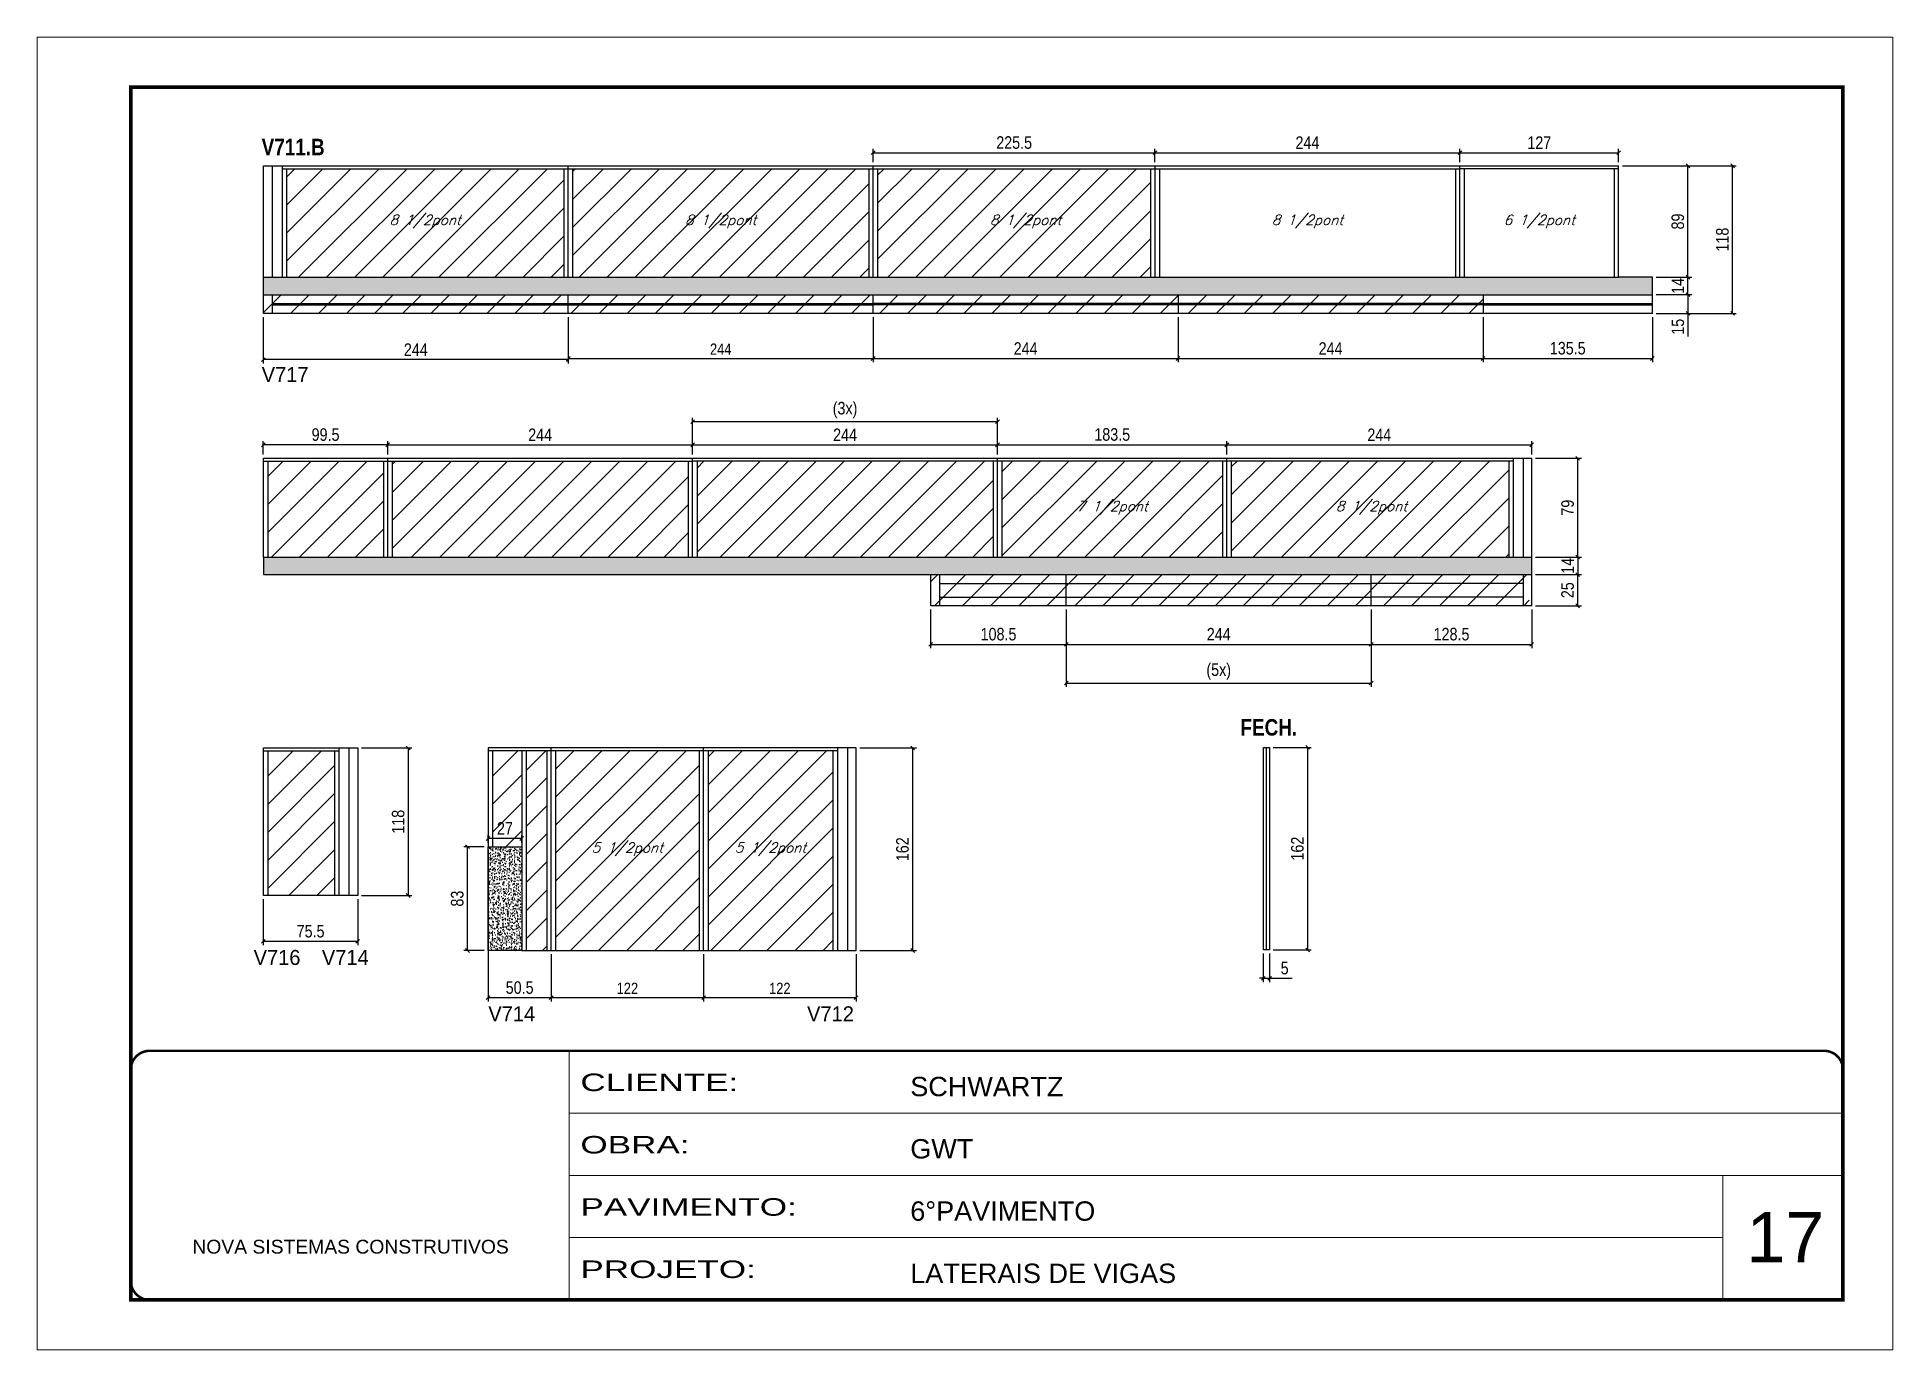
# Model space of a CAD drawing. Extents: x 13154 to 22413, y 1253 to 30260.
# Drawn here: x 13154 to 14639, y 24225 to 25275 of the extents above; entities that cross this region are included whole.
import ezdxf

# ---------------------------------------------------------------- set-up
doc = ezdxf.new("R2010")
doc.units = 0
doc.linetypes.add('CONTINUO', pattern=[0])
doc.linetypes.add('DASHED', pattern=[0.75, 0.5, -0.25])
for name, color, linetype in [('5', 5, 'Continuous'), ('COTA', 241, 'Continuous'), ('NOMENCLATURA', 7, 'Continuous'), ('Painéis', 200, 'Continuous'), ('SARR_2.2x7', 40, 'Continuous'), ('SARR_3.5x7', 81, 'Continuous'), ('SARR_EDITAR', 141, 'Continuous'), ('texto', 7, 'Continuous')]:
    doc.layers.add(name, color=color, linetype=linetype)
for name, color, linetype, lineweight in [('CARIMBO', 255, 'Continuous', 9), ('Folhas', 255, 'Continuous', 9), ('Hachura', 251, 'Continuous', 9), ('SARRAFO DE PRESSAO', 251, 'DASHED', 9)]:
    doc.layers.add(name, color=color, linetype=linetype, lineweight=lineweight)
doc.styles.add('ARIAL', font='arial.ttf')
doc.styles.add('COTA TECNICA', font='techl___.ttf', dxfattribs={"height": 10})
doc.styles.add('COTA TECNICA-50', font='techl___.ttf', dxfattribs={"height": 9})
doc.styles.add('Romans', font='romans.shx')
doc.styles.add('ROMAS860', font='ROMAS860.SHX')
doc.styles.add('TECNICA', font='techb___.ttf', dxfattribs={"height": 10})
doc.styles.add('Tecnologia', font='')
doc.styles.get('Tecnologia').set_extended_font_data('Forgotten Futurist')
doc.dimstyles.new('COTA PAINEL-50', dxfattribs={"dimtxt": 9, "dimasz": 3, "dimexe": 3, "dimexo": 3, "dimgap": 3, "dimtad": 1, "dimdec": 1, "dimzin": 12, "dimdsep": 46, "dimtxsty": 'COTA TECNICA-50', "dimblk1": 'OBLIQUE', "dimblk2": 'OBLIQUE', "dimsah": 1, "dimcen": 0.9, "dimclrd": 4, "dimclre": 4, "dimclrt": 240, "dimadec": 1, "dimazin": 3, "dimtfac": 1, "dimtdec": 1, "dimtmove": 0, "dimatfit": 3, "dimfxl": 1, "dimtolj": 1, "dimtzin": 12, "dimarcsym": 0})
doc.dimstyles.new('PAINEL', dxfattribs={"dimtxt": 10, "dimasz": 3, "dimexe": 3, "dimexo": 3, "dimgap": 3, "dimtad": 1, "dimdec": 1, "dimzin": 12, "dimdsep": 46, "dimtxsty": 'COTA TECNICA', "dimblk1": 'OBLIQUE', "dimblk2": 'OBLIQUE', "dimsah": 1, "dimcen": 0.9, "dimclrd": 4, "dimclre": 4, "dimclrt": 240, "dimadec": 1, "dimazin": 3, "dimtfac": 1, "dimtdec": 1, "dimtmove": 0, "dimatfit": 3, "dimfxl": 1, "dimtolj": 1, "dimtzin": 12, "dimarcsym": 0})

msp = doc.modelspace()

# ---------------------------------------------------------------- texts
at = {"layer": '5', "linetype": 'Continuous', "style": 'ROMAS860'}
for s, p in [('V717', (13334.1, 24998.97)), ('V716', (13327.65, 24532.76)), ('V714', (13382.24, 24532.76)), ('V714', (13515.45, 24487.65)), ('V712', (13770.51, 24487.65))]:
    msp.add_text(s, height=12, rotation=359.99996, dxfattribs=at).set_placement(p)
at = {"layer": 'CARIMBO', "style": 'ARIAL'}
msp.add_text('17', height=40, dxfattribs=at).set_placement((14522.24, 24295.02))
at = {"layer": 'NOMENCLATURA', "style": 'TECNICA'}
for s, p in [('V711.B', (13334.06, 25180.37)), ('FECH.', (14117.31, 24716.21))]:
    msp.add_text(s, height=13.2, dxfattribs=at).set_placement(p)
at = {"layer": 'texto', "color": 2, "char_height": 8, "attachment_point": 5, "style": 'Romans'}
for s, insert in [('{\\Q19;\\C256;8 1/2pont}', (13464.93, 25127.35)), ('{\\Q19;\\C256;8 1/2pont}', (13701.43, 25127.35)), ('{\\Q19;\\C256;8 1/2pont}', (13945.43, 25127.35)), ('{\\Q19;\\C256;8 1/2pont}', (14170.93, 25127.35)), ('{\\Q19;\\C256;6 1/2pont}', (14356.43, 25127.35)), ('{\\Q19;\\C256;7 1/2pont}', (14014.68, 24898.49)), ('{\\Q19;\\C256;8 1/2pont}', (14222.18, 24898.49)), ('{\\Q19;\\C256;5 1/2pont}', (13626.73, 24625.33)), ('{\\Q19;\\C256;5 1/2pont}', (13741.23, 24625.33))]:
    msp.add_mtext(s, dxfattribs=dict(at, insert=insert))

# ---------------------------------------------------------------- blocks, each defined once
blk = doc.blocks.new('9999999999')
at = {"color": 30, "linetype": 'CONTINUO'}
for p, q in [((98564.6, 34230.2), (98564.6, 34429.4)), ((98564.6, 34379.6), (99584, 34379.6)), ((98564.6, 34329.8), (99488, 34329.8)), ((99584, 34329.8), (99488, 34329.8)), ((99488, 34329.8), (99488, 34230.2)), ((98564.6, 34280), (99488, 34280))]:
    blk.add_line(p, q, dxfattribs=at)
at = {"color": 30, "linetype": 'CONTINUO', "const_width": 2}
blk.add_lwpolyline([(99584, 34230.2), (99584, 34414.4, 0.414214), (99569, 34429.4), (98229, 34429.4, 0.414214), (98214, 34414.4), (98214, 34245.2, 0.414214), (98229, 34230.2), (99584, 34230.2)], format="xyb", dxfattribs=at)
at = {"layer": 'Folhas'}
blk.add_lwpolyline([(98139, 34190.2), (99624, 34190.2), (99624, 35240.2), (98139, 35240.2)], close=True, dxfattribs=at)
at = {"layer": 'Folhas', "color": 30, "const_width": 3}
blk.add_lwpolyline([(98214, 34230.2), (99584, 34230.2), (99584, 35200.2), (98214, 35200.2)], close=True, dxfattribs=at)
at = {"color": 7, "linetype": 'Continuous', "ltscale": 5, "style": 'ARIAL'}
for s, height, p in [('SCHWARTZ', 15.48, (98837.7, 34393.1)), ('GWT', 15.48, (98837.7, 34343.3)), ('6°PAVIMENTO', 15.483, (98837.7, 34293.5)), ('NOVA SISTEMAS CONSTRUTIVOS', 11.059, (98263.2, 34267.2)), ('LATERAIS DE VIGAS', 15.483, (98837.7, 34243.7))]:
    blk.add_text(s, height=height, dxfattribs=at).set_placement(p)
at = {"layer": 'Folhas', "color": 7, "style": 'Tecnologia', "width": 1.5}
for s, p in [('CLIENTE:', (98573.7, 34397.2)), ('OBRA:', (98573.7, 34347.3)), ('PAVIMENTO:', (98573.7, 34297.5)), ('PROJETO:', (98573.7, 34247.7))]:
    blk.add_text(s, height=14, dxfattribs=at).set_placement(p)
blk = doc.blocks.new('_Oblique')
at = {"color": 0, "linetype": 'ByBlock', "lineweight": -2}
blk.add_line((-0.5, -0.5), (0.5, 0.5), dxfattribs=at)
blk = doc.blocks.new('*D320')
at = {"layer": 'COTA', "color": 4, "linetype": 'ByBlock', "lineweight": -2, "transparency": 16777216}
for p, q in [((13579.4, 25050.9), (13579.4, 25014.8)), ((13823.4, 25050.9), (13823.4, 25014.8)), ((13579.4, 25017.8), (13823.4, 25017.8))]:
    blk.add_line(p, q, dxfattribs=at)
at = {"layer": 'Defpoints', "color": 0, "linetype": 'ByBlock', "transparency": 16777216}
for p in [(13579.4, 25053.9), (13823.4, 25053.9), (13823.4, 25017.8)]:
    blk.add_point(p, dxfattribs=at)
at = {"layer": 'COTA', "color": 4, "linetype": 'ByBlock', "lineweight": -2, "transparency": 16777216, "xscale": 3, "yscale": 3, "zscale": 3, "rotation": 180}
blk.add_blockref('_Oblique', (13579.4, 25017.8), dxfattribs=at)
at = {"layer": 'COTA', "color": 4, "linetype": 'ByBlock', "lineweight": -2, "transparency": 16777216, "xscale": 3, "yscale": 3, "zscale": 3}
blk.add_blockref('_Oblique', (13823.4, 25017.8), dxfattribs=at)
at = {"layer": 'COTA', "color": 240, "linetype": 'ByBlock', "transparency": 16777216, "insert": (13701.4, 25025.3), "char_height": 9, "attachment_point": 5, "style": 'COTA TECNICA-50'}
blk.add_mtext('\\A1;244', dxfattribs=at)
blk = doc.blocks.new('*D321')
at = {"layer": 'COTA', "color": 4, "linetype": 'ByBlock', "lineweight": -2, "transparency": 16777216}
for p, q in [((13335.4, 25050.9), (13335.4, 25013.9)), ((13579.4, 25050.9), (13579.4, 25013.9)), ((13579.4, 25016.9), (13335.4, 25016.9))]:
    blk.add_line(p, q, dxfattribs=at)
at = {"layer": 'Defpoints', "color": 0, "linetype": 'ByBlock', "transparency": 16777216}
for p in [(13335.4, 25053.9), (13579.4, 25053.9), (13335.4, 25016.9)]:
    blk.add_point(p, dxfattribs=at)
at = {"layer": 'COTA', "color": 4, "linetype": 'ByBlock', "lineweight": -2, "transparency": 16777216, "xscale": 3, "yscale": 3, "zscale": 3, "rotation": 180}
blk.add_blockref('_Oblique', (13335.4, 25016.9), dxfattribs=at)
at = {"layer": 'COTA', "color": 4, "linetype": 'ByBlock', "lineweight": -2, "transparency": 16777216, "xscale": 3, "yscale": 3, "zscale": 3}
blk.add_blockref('_Oblique', (13579.4, 25016.9), dxfattribs=at)
at = {"layer": 'COTA', "color": 240, "linetype": 'ByBlock', "transparency": 16777216, "insert": (13457.4, 25024.9), "char_height": 10, "attachment_point": 5, "style": 'COTA TECNICA'}
blk.add_mtext('\\A1;244', dxfattribs=at)
blk = doc.blocks.new('*D322')
at = {"layer": 'COTA', "color": 4, "linetype": 'ByBlock', "lineweight": -2, "transparency": 16777216}
for p, q in [((13823.4, 25050.9), (13823.4, 25014.8)), ((14067.4, 25050.9), (14067.4, 25014.8)), ((13823.4, 25017.8), (14067.4, 25017.8))]:
    blk.add_line(p, q, dxfattribs=at)
at = {"layer": 'Defpoints', "color": 0, "linetype": 'ByBlock', "transparency": 16777216}
for p in [(13823.4, 25053.9), (14067.4, 25053.9), (14067.4, 25017.8)]:
    blk.add_point(p, dxfattribs=at)
at = {"layer": 'COTA', "color": 4, "linetype": 'ByBlock', "lineweight": -2, "transparency": 16777216, "xscale": 3, "yscale": 3, "zscale": 3, "rotation": 180}
blk.add_blockref('_Oblique', (13823.4, 25017.8), dxfattribs=at)
at = {"layer": 'COTA', "color": 4, "linetype": 'ByBlock', "lineweight": -2, "transparency": 16777216, "xscale": 3, "yscale": 3, "zscale": 3}
blk.add_blockref('_Oblique', (14067.4, 25017.8), dxfattribs=at)
at = {"layer": 'COTA', "color": 240, "linetype": 'ByBlock', "transparency": 16777216, "insert": (13945.4, 25025.8), "char_height": 10, "attachment_point": 5, "style": 'COTA TECNICA'}
blk.add_mtext('\\A1;244', dxfattribs=at)
blk = doc.blocks.new('*D328')
at = {"layer": 'COTA', "color": 4, "lineweight": -2, "transparency": 16777216}
for p, q in [((14353.4, 24938), (14390.2, 24938)), ((14387.2, 24859), (14387.2, 24938)), ((14353.4, 24859), (14390.2, 24859))]:
    blk.add_line(p, q, dxfattribs=at)
at = {"layer": 'Defpoints', "color": 0, "transparency": 16777216}
for p in [(14350.4, 24938), (14387.2, 24938), (14350.4, 24859)]:
    blk.add_point(p, dxfattribs=at)
at = {"layer": 'COTA', "color": 4, "lineweight": -2, "transparency": 16777216, "xscale": 3, "yscale": 3, "zscale": 3}
for p, rotation in [((14387.2, 24938), 90), ((14387.2, 24859), 270)]:
    blk.add_blockref('_Oblique', p, dxfattribs=dict(at, rotation=rotation))
at = {"layer": 'COTA', "color": 240, "transparency": 16777216, "insert": (14379.1, 24898.5), "char_height": 10, "attachment_point": 5, "rotation": 90, "style": 'COTA TECNICA'}
blk.add_mtext('\\A1;79', dxfattribs=at)
blk = doc.blocks.new('*D329')
at = {"layer": 'COTA', "color": 4, "lineweight": -2, "transparency": 16777216}
for p, q in [((14353.4, 24859), (14390.2, 24859)), ((14387.2, 24859), (14387.2, 24845)), ((14353.4, 24845), (14390.2, 24845))]:
    blk.add_line(p, q, dxfattribs=at)
at = {"layer": 'Defpoints', "color": 0, "transparency": 16777216}
for p in [(14350.4, 24859), (14350.4, 24845), (14387.2, 24845)]:
    blk.add_point(p, dxfattribs=at)
at = {"layer": 'COTA', "color": 4, "lineweight": -2, "transparency": 16777216, "xscale": 3, "yscale": 3, "zscale": 3}
for p, rotation in [((14387.2, 24859), 90), ((14387.2, 24845), 270)]:
    blk.add_blockref('_Oblique', p, dxfattribs=dict(at, rotation=rotation))
at = {"layer": 'COTA', "color": 240, "transparency": 16777216, "insert": (14379.1, 24852), "char_height": 10, "attachment_point": 5, "rotation": 90, "style": 'COTA TECNICA'}
blk.add_mtext('\\A1;14', dxfattribs=at)
blk = doc.blocks.new('*D331')
at = {"layer": 'COTA', "color": 4, "lineweight": -2, "transparency": 16777216}
for p, q in [((13335.4, 24585.3), (13335.4, 24548.6)), ((13410.9, 24585.3), (13410.9, 24548.6)), ((13410.9, 24551.6), (13335.4, 24551.6))]:
    blk.add_line(p, q, dxfattribs=at)
at = {"layer": 'Defpoints', "color": 0, "transparency": 16777216}
for p in [(13335.4, 24588.3), (13410.9, 24588.3), (13335.4, 24551.6)]:
    blk.add_point(p, dxfattribs=at)
at = {"layer": 'COTA', "color": 4, "lineweight": -2, "transparency": 16777216, "xscale": 3, "yscale": 3, "zscale": 3, "rotation": 180}
blk.add_blockref('_Oblique', (13335.4, 24551.6), dxfattribs=at)
at = {"layer": 'COTA', "color": 4, "lineweight": -2, "transparency": 16777216, "xscale": 3, "yscale": 3, "zscale": 3}
blk.add_blockref('_Oblique', (13410.9, 24551.6), dxfattribs=at)
at = {"layer": 'COTA', "color": 240, "transparency": 16777216, "insert": (13373.2, 24559.7), "char_height": 10, "attachment_point": 5, "style": 'COTA TECNICA'}
blk.add_mtext('\\A1;75.5', dxfattribs=at)
blk = doc.blocks.new('*D330')
at = {"layer": 'COTA', "color": 4, "lineweight": -2, "transparency": 16777216}
for p, q in [((13413.9, 24706.3), (13454.3, 24706.3)), ((13451.3, 24706.3), (13451.3, 24588.3)), ((13413.9, 24588.3), (13454.3, 24588.3))]:
    blk.add_line(p, q, dxfattribs=at)
at = {"layer": 'Defpoints', "color": 0, "transparency": 16777216}
for p in [(13410.9, 24706.3), (13410.9, 24588.3), (13451.3, 24588.3)]:
    blk.add_point(p, dxfattribs=at)
at = {"layer": 'COTA', "color": 4, "lineweight": -2, "transparency": 16777216, "xscale": 3, "yscale": 3, "zscale": 3}
for p, rotation in [((13451.3, 24706.3), 90), ((13451.3, 24588.3), 270)]:
    blk.add_blockref('_Oblique', p, dxfattribs=dict(at, rotation=rotation))
at = {"layer": 'COTA', "color": 240, "transparency": 16777216, "insert": (13443.3, 24647.3), "char_height": 10, "attachment_point": 5, "rotation": 90, "style": 'COTA TECNICA'}
blk.add_mtext('\\A1;118', dxfattribs=at)
blk = doc.blocks.new('*D332')
at = {"layer": 'COTA', "color": 4, "linetype": 'ByBlock', "lineweight": -2, "transparency": 16777216}
for p, q in [((13687.7, 24541.3), (13687.7, 24503.5)), ((13809.7, 24541.3), (13809.7, 24503.5)), ((13809.7, 24506.5), (13687.7, 24506.5))]:
    blk.add_line(p, q, dxfattribs=at)
at = {"layer": 'Defpoints', "color": 0, "linetype": 'ByBlock', "transparency": 16777216}
for p in [(13687.7, 24544.3), (13809.7, 24544.3), (13687.7, 24506.5)]:
    blk.add_point(p, dxfattribs=at)
at = {"layer": 'COTA', "color": 4, "linetype": 'ByBlock', "lineweight": -2, "transparency": 16777216, "xscale": 3, "yscale": 3, "zscale": 3, "rotation": 180}
blk.add_blockref('_Oblique', (13687.7, 24506.5), dxfattribs=at)
at = {"layer": 'COTA', "color": 4, "linetype": 'ByBlock', "lineweight": -2, "transparency": 16777216, "xscale": 3, "yscale": 3, "zscale": 3}
blk.add_blockref('_Oblique', (13809.7, 24506.5), dxfattribs=at)
at = {"layer": 'COTA', "color": 240, "linetype": 'ByBlock', "transparency": 16777216, "insert": (13748.7, 24514), "char_height": 9, "attachment_point": 5, "style": 'COTA TECNICA-50'}
blk.add_mtext('\\A1;122', dxfattribs=at)
blk = doc.blocks.new('*D333')
at = {"layer": 'COTA', "color": 4, "linetype": 'ByBlock', "lineweight": -2, "transparency": 16777216}
for p, q in [((13565.7, 24541.3), (13565.7, 24503.5)), ((13687.7, 24541.3), (13687.7, 24503.5)), ((13687.7, 24506.5), (13565.7, 24506.5))]:
    blk.add_line(p, q, dxfattribs=at)
at = {"layer": 'Defpoints', "color": 0, "linetype": 'ByBlock', "transparency": 16777216}
for p in [(13565.7, 24544.3), (13687.7, 24544.3), (13565.7, 24506.5)]:
    blk.add_point(p, dxfattribs=at)
at = {"layer": 'COTA', "color": 4, "linetype": 'ByBlock', "lineweight": -2, "transparency": 16777216, "xscale": 3, "yscale": 3, "zscale": 3, "rotation": 180}
blk.add_blockref('_Oblique', (13565.7, 24506.5), dxfattribs=at)
at = {"layer": 'COTA', "color": 4, "linetype": 'ByBlock', "lineweight": -2, "transparency": 16777216, "xscale": 3, "yscale": 3, "zscale": 3}
blk.add_blockref('_Oblique', (13687.7, 24506.5), dxfattribs=at)
at = {"layer": 'COTA', "color": 240, "linetype": 'ByBlock', "transparency": 16777216, "insert": (13626.7, 24514), "char_height": 9, "attachment_point": 5, "style": 'COTA TECNICA-50'}
blk.add_mtext('\\A1;122', dxfattribs=at)
blk = doc.blocks.new('*D334')
at = {"layer": 'COTA', "color": 4, "lineweight": -2, "transparency": 16777216}
for p, q in [((13515.2, 24624.3), (13515.2, 24503.5)), ((13565.7, 24541.3), (13565.7, 24503.5)), ((13565.7, 24506.5), (13515.2, 24506.5))]:
    blk.add_line(p, q, dxfattribs=at)
at = {"layer": 'Defpoints', "color": 0, "transparency": 16777216}
for p in [(13515.2, 24627.3), (13565.7, 24544.3), (13515.2, 24506.5)]:
    blk.add_point(p, dxfattribs=at)
at = {"layer": 'COTA', "color": 4, "lineweight": -2, "transparency": 16777216, "xscale": 3, "yscale": 3, "zscale": 3, "rotation": 180}
blk.add_blockref('_Oblique', (13515.2, 24506.5), dxfattribs=at)
at = {"layer": 'COTA', "color": 4, "lineweight": -2, "transparency": 16777216, "xscale": 3, "yscale": 3, "zscale": 3}
blk.add_blockref('_Oblique', (13565.7, 24506.5), dxfattribs=at)
at = {"layer": 'COTA', "color": 240, "transparency": 16777216, "insert": (13540.5, 24514.6), "char_height": 10, "attachment_point": 5, "style": 'COTA TECNICA'}
blk.add_mtext('\\A1;50.5', dxfattribs=at)
blk = doc.blocks.new('*D335')
at = {"layer": 'COTA', "color": 4, "lineweight": -2, "transparency": 16777216}
for p, q in [((13512.2, 24627.3), (13495.8, 24627.3)), ((13498.8, 24544.3), (13498.8, 24627.3)), ((13512.2, 24544.3), (13495.8, 24544.3))]:
    blk.add_line(p, q, dxfattribs=at)
at = {"layer": 'Defpoints', "color": 0, "transparency": 16777216}
for p in [(13498.8, 24627.3), (13515.2, 24627.3), (13515.2, 24544.3)]:
    blk.add_point(p, dxfattribs=at)
at = {"layer": 'COTA', "color": 4, "lineweight": -2, "transparency": 16777216, "xscale": 3, "yscale": 3, "zscale": 3}
for p, rotation in [((13498.8, 24627.3), 90), ((13498.8, 24544.3), 270)]:
    blk.add_blockref('_Oblique', p, dxfattribs=dict(at, rotation=rotation))
at = {"layer": 'COTA', "color": 240, "transparency": 16777216, "insert": (13490.6, 24585.8), "char_height": 10, "attachment_point": 5, "rotation": 90, "style": 'COTA TECNICA'}
blk.add_mtext('\\A1;83', dxfattribs=at)
blk = doc.blocks.new('*D336')
at = {"layer": 'COTA', "color": 4, "lineweight": -2, "transparency": 16777216}
for p, q in [((13812.7, 24706.3), (13858, 24706.3)), ((13855, 24706.3), (13855, 24544.3)), ((13812.7, 24544.3), (13858, 24544.3))]:
    blk.add_line(p, q, dxfattribs=at)
at = {"layer": 'Defpoints', "color": 0, "transparency": 16777216}
for p in [(13809.7, 24706.3), (13809.7, 24544.3), (13855, 24544.3)]:
    blk.add_point(p, dxfattribs=at)
at = {"layer": 'COTA', "color": 4, "lineweight": -2, "transparency": 16777216, "xscale": 3, "yscale": 3, "zscale": 3}
for p, rotation in [((13855, 24706.3), 90), ((13855, 24544.3), 270)]:
    blk.add_blockref('_Oblique', p, dxfattribs=dict(at, rotation=rotation))
at = {"layer": 'COTA', "color": 240, "transparency": 16777216, "insert": (13846.9, 24625.3), "char_height": 10, "attachment_point": 5, "rotation": 90, "style": 'COTA TECNICA'}
blk.add_mtext('\\A1;162', dxfattribs=at)
blk = doc.blocks.new('*D337')
at = {"layer": 'COTA', "color": 4, "lineweight": -2, "transparency": 16777216}
for p, q in [((13515.2, 24630.3), (13515.2, 24636.9)), ((13542.2, 24630.3), (13542.2, 24636.9)), ((13542.2, 24633.9), (13515.2, 24633.9))]:
    blk.add_line(p, q, dxfattribs=at)
at = {"layer": 'Defpoints', "color": 0, "transparency": 16777216}
for p in [(13515.2, 24633.9), (13515.2, 24627.3), (13542.2, 24627.3)]:
    blk.add_point(p, dxfattribs=at)
at = {"layer": 'COTA', "color": 4, "lineweight": -2, "transparency": 16777216, "xscale": 3, "yscale": 3, "zscale": 3, "rotation": 180}
blk.add_blockref('_Oblique', (13515.2, 24633.9), dxfattribs=at)
at = {"layer": 'COTA', "color": 4, "lineweight": -2, "transparency": 16777216, "xscale": 3, "yscale": 3, "zscale": 3}
blk.add_blockref('_Oblique', (13542.2, 24633.9), dxfattribs=at)
at = {"layer": 'COTA', "color": 240, "transparency": 16777216, "insert": (13528.7, 24642), "char_height": 10, "attachment_point": 5, "style": 'COTA TECNICA'}
blk.add_mtext('\\A1;27', dxfattribs=at)
blk = doc.blocks.new('*D338')
at = {"layer": 'COTA', "color": 4, "lineweight": -2, "transparency": 16777216}
for p, q in [((14143.6, 24706.8), (14174, 24706.8)), ((14171, 24706.8), (14171, 24544.8)), ((14143.6, 24544.8), (14174, 24544.8))]:
    blk.add_line(p, q, dxfattribs=at)
at = {"layer": 'Defpoints', "color": 0, "transparency": 16777216}
for p in [(14140.6, 24706.8), (14140.6, 24544.8), (14171, 24544.8)]:
    blk.add_point(p, dxfattribs=at)
at = {"layer": 'COTA', "color": 4, "lineweight": -2, "transparency": 16777216, "xscale": 3, "yscale": 3, "zscale": 3}
for p, rotation in [((14171, 24706.8), 90), ((14171, 24544.8), 270)]:
    blk.add_blockref('_Oblique', p, dxfattribs=dict(at, rotation=rotation))
at = {"layer": 'COTA', "color": 240, "transparency": 16777216, "insert": (14162.9, 24625.8), "char_height": 10, "attachment_point": 5, "rotation": 90, "style": 'COTA TECNICA'}
blk.add_mtext('\\A1;162', dxfattribs=at)
blk = doc.blocks.new('*D339')
at = {"layer": 'COTA', "color": 4, "lineweight": -2, "transparency": 16777216}
for p, q in [((14135.6, 24541.8), (14135.6, 24519.1)), ((14140.6, 24541.8), (14140.6, 24519.1)), ((14135.6, 24522.1), (14132.6, 24522.1)), ((14135.6, 24522.1), (14140.6, 24522.1)), ((14140.6, 24522.1), (14158.7, 24522.1))]:
    blk.add_line(p, q, dxfattribs=at)
at = {"layer": 'Defpoints', "color": 0, "transparency": 16777216}
for p in [(14135.6, 24544.8), (14140.6, 24544.8), (14140.6, 24522.1)]:
    blk.add_point(p, dxfattribs=at)
at = {"layer": 'COTA', "color": 4, "lineweight": -2, "transparency": 16777216, "xscale": 3, "yscale": 3, "zscale": 3}
blk.add_blockref('_Oblique', (14135.6, 24522.1), dxfattribs=at)
at = {"layer": 'COTA', "color": 4, "lineweight": -2, "transparency": 16777216, "xscale": 3, "yscale": 3, "zscale": 3, "rotation": 180}
blk.add_blockref('_Oblique', (14140.6, 24522.1), dxfattribs=at)
at = {"layer": 'COTA', "color": 240, "transparency": 16777216, "insert": (14152.7, 24530.2), "char_height": 10, "attachment_point": 5, "style": 'COTA TECNICA'}
blk.add_mtext('\\A1;5', dxfattribs=at)
blk = doc.blocks.new('*D736')
at = {"layer": 'COTA', "color": 4, "lineweight": -2, "transparency": 16777216}
for p, q in [((14353.4, 24845), (14390.2, 24845)), ((14387.2, 24820), (14387.2, 24845)), ((14353.4, 24820), (14390.2, 24820))]:
    blk.add_line(p, q, dxfattribs=at)
at = {"layer": 'Defpoints', "color": 0, "transparency": 16777216}
for p in [(14350.4, 24845), (14387.2, 24845), (14350.4, 24820)]:
    blk.add_point(p, dxfattribs=at)
at = {"layer": 'COTA', "color": 4, "lineweight": -2, "transparency": 16777216, "xscale": 3, "yscale": 3, "zscale": 3}
for p, rotation in [((14387.2, 24845), 90), ((14387.2, 24820), 270)]:
    blk.add_blockref('_Oblique', p, dxfattribs=dict(at, rotation=rotation))
at = {"layer": 'COTA', "color": 240, "transparency": 16777216, "insert": (14379.1, 24832.5), "char_height": 10, "attachment_point": 5, "rotation": 90, "style": 'COTA TECNICA'}
blk.add_mtext('\\A1;25', dxfattribs=at)
blk = doc.blocks.new('*D737')
at = {"layer": 'COTA', "color": 4, "lineweight": -2, "transparency": 16777216}
for p, q in [((13434.9, 24941), (13434.9, 24951.8)), ((13434.9, 24948.8), (13678.9, 24948.8)), ((13678.9, 24941), (13678.9, 24951.8))]:
    blk.add_line(p, q, dxfattribs=at)
at = {"layer": 'Defpoints', "color": 0, "transparency": 16777216}
for p in [(13678.9, 24948.8), (13434.9, 24938), (13678.9, 24938)]:
    blk.add_point(p, dxfattribs=at)
at = {"layer": 'COTA', "color": 4, "lineweight": -2, "transparency": 16777216, "xscale": 3, "yscale": 3, "zscale": 3, "rotation": 180}
blk.add_blockref('_Oblique', (13434.9, 24948.8), dxfattribs=at)
at = {"layer": 'COTA', "color": 4, "lineweight": -2, "transparency": 16777216, "xscale": 3, "yscale": 3, "zscale": 3}
blk.add_blockref('_Oblique', (13678.9, 24948.8), dxfattribs=at)
at = {"layer": 'COTA', "color": 240, "transparency": 16777216, "insert": (13556.9, 24956.8), "char_height": 10, "attachment_point": 5, "style": 'COTA TECNICA'}
blk.add_mtext('\\A1;244', dxfattribs=at)
blk = doc.blocks.new('*D738')
at = {"layer": 'COTA', "color": 4, "lineweight": -2, "transparency": 16777216}
for p, q in [((13678.9, 24941), (13678.9, 24951.8)), ((13678.9, 24948.8), (13922.9, 24948.8)), ((13922.9, 24941), (13922.9, 24951.8))]:
    blk.add_line(p, q, dxfattribs=at)
at = {"layer": 'Defpoints', "color": 0, "transparency": 16777216}
for p in [(13922.9, 24948.8), (13678.9, 24938), (13922.9, 24938)]:
    blk.add_point(p, dxfattribs=at)
at = {"layer": 'COTA', "color": 4, "lineweight": -2, "transparency": 16777216, "xscale": 3, "yscale": 3, "zscale": 3, "rotation": 180}
blk.add_blockref('_Oblique', (13678.9, 24948.8), dxfattribs=at)
at = {"layer": 'COTA', "color": 4, "lineweight": -2, "transparency": 16777216, "xscale": 3, "yscale": 3, "zscale": 3}
blk.add_blockref('_Oblique', (13922.9, 24948.8), dxfattribs=at)
at = {"layer": 'COTA', "color": 240, "transparency": 16777216, "insert": (13800.9, 24956.8), "char_height": 10, "attachment_point": 5, "style": 'COTA TECNICA'}
blk.add_mtext('\\A1;244', dxfattribs=at)
blk = doc.blocks.new('*D739')
at = {"layer": 'COTA', "color": 4, "lineweight": -2, "transparency": 16777216}
for p, q in [((13922.9, 24941), (13922.9, 24951.8)), ((13922.9, 24948.8), (14106.4, 24948.8)), ((14106.4, 24941), (14106.4, 24951.8))]:
    blk.add_line(p, q, dxfattribs=at)
at = {"layer": 'Defpoints', "color": 0, "transparency": 16777216}
for p in [(14106.4, 24948.8), (13922.9, 24938), (14106.4, 24938)]:
    blk.add_point(p, dxfattribs=at)
at = {"layer": 'COTA', "color": 4, "lineweight": -2, "transparency": 16777216, "xscale": 3, "yscale": 3, "zscale": 3, "rotation": 180}
blk.add_blockref('_Oblique', (13922.9, 24948.8), dxfattribs=at)
at = {"layer": 'COTA', "color": 4, "lineweight": -2, "transparency": 16777216, "xscale": 3, "yscale": 3, "zscale": 3}
blk.add_blockref('_Oblique', (14106.4, 24948.8), dxfattribs=at)
at = {"layer": 'COTA', "color": 240, "transparency": 16777216, "insert": (14014.7, 24957), "char_height": 10, "attachment_point": 5, "style": 'COTA TECNICA'}
blk.add_mtext('\\A1;183.5', dxfattribs=at)
blk = doc.blocks.new('*D740')
at = {"layer": 'COTA', "color": 4, "lineweight": -2, "transparency": 16777216}
for p, q in [((14106.4, 24941), (14106.4, 24951.8)), ((14106.4, 24948.8), (14350.4, 24948.8)), ((14350.4, 24941), (14350.4, 24951.8))]:
    blk.add_line(p, q, dxfattribs=at)
at = {"layer": 'Defpoints', "color": 0, "transparency": 16777216}
for p in [(14350.4, 24948.8), (14106.4, 24938), (14350.4, 24938)]:
    blk.add_point(p, dxfattribs=at)
at = {"layer": 'COTA', "color": 4, "lineweight": -2, "transparency": 16777216, "xscale": 3, "yscale": 3, "zscale": 3, "rotation": 180}
blk.add_blockref('_Oblique', (14106.4, 24948.8), dxfattribs=at)
at = {"layer": 'COTA', "color": 4, "lineweight": -2, "transparency": 16777216, "xscale": 3, "yscale": 3, "zscale": 3}
blk.add_blockref('_Oblique', (14350.4, 24948.8), dxfattribs=at)
at = {"layer": 'COTA', "color": 240, "transparency": 16777216, "insert": (14228.4, 24956.8), "char_height": 10, "attachment_point": 5, "style": 'COTA TECNICA'}
blk.add_mtext('\\A1;244', dxfattribs=at)
blk = doc.blocks.new('*D741')
at = {"layer": 'COTA', "color": 4, "lineweight": -2, "transparency": 16777216}
for p, q in [((13678.9, 24941), (13678.9, 24970.4)), ((13678.9, 24967.4), (13922.9, 24967.4)), ((13922.9, 24941), (13922.9, 24970.4))]:
    blk.add_line(p, q, dxfattribs=at)
at = {"layer": 'Defpoints', "color": 0, "transparency": 16777216}
for p in [(13922.9, 24967.4), (13678.9, 24938), (13922.9, 24938)]:
    blk.add_point(p, dxfattribs=at)
at = {"layer": 'COTA', "color": 4, "lineweight": -2, "transparency": 16777216, "xscale": 3, "yscale": 3, "zscale": 3, "rotation": 180}
blk.add_blockref('_Oblique', (13678.9, 24967.4), dxfattribs=at)
at = {"layer": 'COTA', "color": 4, "lineweight": -2, "transparency": 16777216, "xscale": 3, "yscale": 3, "zscale": 3}
blk.add_blockref('_Oblique', (13922.9, 24967.4), dxfattribs=at)
at = {"layer": 'COTA', "color": 240, "transparency": 16777216, "insert": (13800.9, 24976.6), "char_height": 10, "attachment_point": 5, "style": 'COTA TECNICA'}
blk.add_mtext('\\A1;(3x)', dxfattribs=at)
blk = doc.blocks.new('*D742')
at = {"layer": 'COTA', "color": 4, "lineweight": -2, "transparency": 16777216}
for p, q in [((13869.4, 24817), (13869.4, 24786.2)), ((13977.9, 24817), (13977.9, 24786.2)), ((13869.4, 24789.2), (13977.9, 24789.2))]:
    blk.add_line(p, q, dxfattribs=at)
at = {"layer": 'Defpoints', "color": 0, "transparency": 16777216}
for p in [(13869.4, 24820), (13977.9, 24820), (13977.9, 24789.2)]:
    blk.add_point(p, dxfattribs=at)
at = {"layer": 'COTA', "color": 4, "lineweight": -2, "transparency": 16777216, "xscale": 3, "yscale": 3, "zscale": 3, "rotation": 180}
blk.add_blockref('_Oblique', (13869.4, 24789.2), dxfattribs=at)
at = {"layer": 'COTA', "color": 4, "lineweight": -2, "transparency": 16777216, "xscale": 3, "yscale": 3, "zscale": 3}
blk.add_blockref('_Oblique', (13977.9, 24789.2), dxfattribs=at)
at = {"layer": 'COTA', "color": 240, "transparency": 16777216, "insert": (13923.7, 24797.3), "char_height": 10, "attachment_point": 5, "style": 'COTA TECNICA'}
blk.add_mtext('\\A1;108.5', dxfattribs=at)
blk = doc.blocks.new('*D743')
at = {"layer": 'COTA', "color": 4, "lineweight": -2, "transparency": 16777216}
for p, q in [((13977.9, 24817), (13977.9, 24786.2)), ((14221.9, 24817), (14221.9, 24786.2)), ((13977.9, 24789.2), (14221.9, 24789.2))]:
    blk.add_line(p, q, dxfattribs=at)
at = {"layer": 'Defpoints', "color": 0, "transparency": 16777216}
for p in [(13977.9, 24820), (14221.9, 24820), (14221.9, 24789.2)]:
    blk.add_point(p, dxfattribs=at)
at = {"layer": 'COTA', "color": 4, "lineweight": -2, "transparency": 16777216, "xscale": 3, "yscale": 3, "zscale": 3, "rotation": 180}
blk.add_blockref('_Oblique', (13977.9, 24789.2), dxfattribs=at)
at = {"layer": 'COTA', "color": 4, "lineweight": -2, "transparency": 16777216, "xscale": 3, "yscale": 3, "zscale": 3}
blk.add_blockref('_Oblique', (14221.9, 24789.2), dxfattribs=at)
at = {"layer": 'COTA', "color": 240, "transparency": 16777216, "insert": (14099.9, 24797.3), "char_height": 10, "attachment_point": 5, "style": 'COTA TECNICA'}
blk.add_mtext('\\A1;244', dxfattribs=at)
blk = doc.blocks.new('*D744')
at = {"layer": 'COTA', "color": 4, "lineweight": -2, "transparency": 16777216}
for p, q in [((14221.9, 24817), (14221.9, 24786.2)), ((14350.4, 24817), (14350.4, 24786.2)), ((14221.9, 24789.2), (14350.4, 24789.2))]:
    blk.add_line(p, q, dxfattribs=at)
at = {"layer": 'Defpoints', "color": 0, "transparency": 16777216}
for p in [(14221.9, 24820), (14350.4, 24820), (14350.4, 24789.2)]:
    blk.add_point(p, dxfattribs=at)
at = {"layer": 'COTA', "color": 4, "lineweight": -2, "transparency": 16777216, "xscale": 3, "yscale": 3, "zscale": 3, "rotation": 180}
blk.add_blockref('_Oblique', (14221.9, 24789.2), dxfattribs=at)
at = {"layer": 'COTA', "color": 4, "lineweight": -2, "transparency": 16777216, "xscale": 3, "yscale": 3, "zscale": 3}
blk.add_blockref('_Oblique', (14350.4, 24789.2), dxfattribs=at)
at = {"layer": 'COTA', "color": 240, "transparency": 16777216, "insert": (14286.2, 24797.3), "char_height": 10, "attachment_point": 5, "style": 'COTA TECNICA'}
blk.add_mtext('\\A1;128.5', dxfattribs=at)
blk = doc.blocks.new('*D746')
at = {"layer": 'COTA', "color": 4, "lineweight": -2, "transparency": 16777216}
for p, q in [((14449.9, 25082.9), (14478.4, 25082.9)), ((14475.4, 25068.9), (14475.4, 25082.9)), ((14449.9, 25068.9), (14478.4, 25068.9))]:
    blk.add_line(p, q, dxfattribs=at)
at = {"layer": 'Defpoints', "color": 0, "transparency": 16777216}
for p in [(14446.9, 25082.9), (14475.4, 25082.9), (14446.9, 25068.9)]:
    blk.add_point(p, dxfattribs=at)
at = {"layer": 'COTA', "color": 4, "lineweight": -2, "transparency": 16777216, "xscale": 3, "yscale": 3, "zscale": 3}
for p, rotation in [((14475.4, 25082.9), 90), ((14475.4, 25068.9), 270)]:
    blk.add_blockref('_Oblique', p, dxfattribs=dict(at, rotation=rotation))
at = {"layer": 'COTA', "color": 240, "transparency": 16777216, "insert": (14467.3, 25075.9), "char_height": 10, "attachment_point": 5, "rotation": 90, "style": 'COTA TECNICA'}
blk.add_mtext('\\A1;14', dxfattribs=at)
blk = doc.blocks.new('*D747')
at = {"layer": 'COTA', "color": 4, "lineweight": -2, "transparency": 16777216}
for p, q in [((14449.9, 25068.9), (14478.4, 25068.9)), ((14475.4, 25068.9), (14475.4, 25053.9)), ((14449.9, 25053.9), (14478.4, 25053.9)), ((14475.4, 25053.9), (14475.4, 25035.5))]:
    blk.add_line(p, q, dxfattribs=at)
at = {"layer": 'Defpoints', "color": 0, "transparency": 16777216}
for p in [(14446.9, 25068.9), (14446.9, 25053.9), (14475.4, 25053.9)]:
    blk.add_point(p, dxfattribs=at)
at = {"layer": 'COTA', "color": 4, "lineweight": -2, "transparency": 16777216, "xscale": 3, "yscale": 3, "zscale": 3}
for p, rotation in [((14475.4, 25068.9), 90), ((14475.4, 25053.9), 270)]:
    blk.add_blockref('_Oblique', p, dxfattribs=dict(at, rotation=rotation))
at = {"layer": 'COTA', "color": 240, "transparency": 16777216, "insert": (14467.3, 25043.2), "char_height": 10, "attachment_point": 5, "rotation": 90, "style": 'COTA TECNICA'}
blk.add_mtext('\\A1;15', dxfattribs=at)
blk = doc.blocks.new('*D754')
at = {"layer": 'COTA', "color": 4, "lineweight": -2, "transparency": 16777216}
for p, q in [((14422.9, 25171.9), (14478.4, 25171.9)), ((14475.4, 25082.9), (14475.4, 25171.9)), ((14449.9, 25082.9), (14478.4, 25082.9))]:
    blk.add_line(p, q, dxfattribs=at)
at = {"layer": 'Defpoints', "color": 0, "transparency": 16777216}
for p in [(14419.9, 25171.9), (14475.4, 25171.9), (14446.9, 25082.9)]:
    blk.add_point(p, dxfattribs=at)
at = {"layer": 'COTA', "color": 4, "lineweight": -2, "transparency": 16777216, "xscale": 3, "yscale": 3, "zscale": 3}
for p, rotation in [((14475.4, 25171.9), 90), ((14475.4, 25082.9), 270)]:
    blk.add_blockref('_Oblique', p, dxfattribs=dict(at, rotation=rotation))
at = {"layer": 'COTA', "color": 240, "transparency": 16777216, "insert": (14467.3, 25127.4), "char_height": 10, "attachment_point": 5, "rotation": 90, "style": 'COTA TECNICA'}
blk.add_mtext('\\A1;89', dxfattribs=at)
blk = doc.blocks.new('*D755')
at = {"layer": 'COTA', "color": 4, "lineweight": -2, "transparency": 16777216}
for p, q in [((13977.9, 24817), (13977.9, 24755.2)), ((14221.9, 24817), (14221.9, 24755.2)), ((13977.9, 24758.2), (14221.9, 24758.2))]:
    blk.add_line(p, q, dxfattribs=at)
at = {"layer": 'Defpoints', "color": 0, "transparency": 16777216}
for p in [(13977.9, 24820), (14221.9, 24820), (14221.9, 24758.2)]:
    blk.add_point(p, dxfattribs=at)
at = {"layer": 'COTA', "color": 4, "lineweight": -2, "transparency": 16777216, "xscale": 3, "yscale": 3, "zscale": 3, "rotation": 180}
blk.add_blockref('_Oblique', (13977.9, 24758.2), dxfattribs=at)
at = {"layer": 'COTA', "color": 4, "lineweight": -2, "transparency": 16777216, "xscale": 3, "yscale": 3, "zscale": 3}
blk.add_blockref('_Oblique', (14221.9, 24758.2), dxfattribs=at)
at = {"layer": 'COTA', "color": 240, "transparency": 16777216, "insert": (14099.9, 24767.4), "char_height": 10, "attachment_point": 5, "style": 'COTA TECNICA'}
blk.add_mtext('\\A1;(5x)', dxfattribs=at)
blk = doc.blocks.new('*D923')
at = {"layer": 'COTA', "color": 4, "lineweight": -2, "transparency": 16777216}
for p, q in [((13335.4, 24941), (13335.4, 24951.8)), ((13434.9, 24948.8), (13335.4, 24948.8)), ((13434.9, 24941), (13434.9, 24951.8))]:
    blk.add_line(p, q, dxfattribs=at)
at = {"layer": 'Defpoints', "color": 0, "transparency": 16777216}
for p in [(13335.4, 24948.8), (13335.4, 24938), (13434.9, 24938)]:
    blk.add_point(p, dxfattribs=at)
at = {"layer": 'COTA', "color": 4, "lineweight": -2, "transparency": 16777216, "xscale": 3, "yscale": 3, "zscale": 3, "rotation": 180}
blk.add_blockref('_Oblique', (13335.4, 24948.8), dxfattribs=at)
at = {"layer": 'COTA', "color": 4, "lineweight": -2, "transparency": 16777216, "xscale": 3, "yscale": 3, "zscale": 3}
blk.add_blockref('_Oblique', (13434.9, 24948.8), dxfattribs=at)
at = {"layer": 'COTA', "color": 240, "transparency": 16777216, "insert": (13385.2, 24956.9), "char_height": 10, "attachment_point": 5, "style": 'COTA TECNICA'}
blk.add_mtext('\\A1;99.5', dxfattribs=at)
blk = doc.blocks.new('*D924')
at = {"layer": 'COTA', "color": 4, "lineweight": -2, "transparency": 16777216}
for p, q in [((14422.9, 25171.9), (14514.1, 25171.9)), ((14511.1, 25053.9), (14511.1, 25171.9)), ((14449.9, 25053.9), (14514.1, 25053.9))]:
    blk.add_line(p, q, dxfattribs=at)
at = {"layer": 'Defpoints', "color": 0, "transparency": 16777216}
for p in [(14419.9, 25171.9), (14511.1, 25171.9), (14446.9, 25053.9)]:
    blk.add_point(p, dxfattribs=at)
at = {"layer": 'COTA', "color": 4, "lineweight": -2, "transparency": 16777216, "xscale": 3, "yscale": 3, "zscale": 3}
for p, rotation in [((14511.1, 25171.9), 90), ((14511.1, 25053.9), 270)]:
    blk.add_blockref('_Oblique', p, dxfattribs=dict(at, rotation=rotation))
at = {"layer": 'COTA', "color": 240, "transparency": 16777216, "insert": (14503, 25112.9), "char_height": 10, "attachment_point": 5, "rotation": 90, "style": 'COTA TECNICA'}
blk.add_mtext('\\A1;118', dxfattribs=at)
blk = doc.blocks.new('*D925')
at = {"layer": 'COTA', "color": 4, "lineweight": -2, "transparency": 16777216}
for p, q in [((14067.4, 25050.9), (14067.4, 25014.8)), ((14311.4, 25050.9), (14311.4, 25014.8)), ((14067.4, 25017.8), (14311.4, 25017.8))]:
    blk.add_line(p, q, dxfattribs=at)
at = {"layer": 'Defpoints', "color": 0, "transparency": 16777216}
for p in [(14067.4, 25053.9), (14311.4, 25053.9), (14311.4, 25017.8)]:
    blk.add_point(p, dxfattribs=at)
at = {"layer": 'COTA', "color": 4, "lineweight": -2, "transparency": 16777216, "xscale": 3, "yscale": 3, "zscale": 3, "rotation": 180}
blk.add_blockref('_Oblique', (14067.4, 25017.8), dxfattribs=at)
at = {"layer": 'COTA', "color": 4, "lineweight": -2, "transparency": 16777216, "xscale": 3, "yscale": 3, "zscale": 3}
blk.add_blockref('_Oblique', (14311.4, 25017.8), dxfattribs=at)
at = {"layer": 'COTA', "color": 240, "transparency": 16777216, "insert": (14189.4, 25025.8), "char_height": 10, "attachment_point": 5, "style": 'COTA TECNICA'}
blk.add_mtext('\\A1;244', dxfattribs=at)
blk = doc.blocks.new('*D926')
at = {"layer": 'COTA', "color": 4, "lineweight": -2, "transparency": 16777216}
for p, q in [((14311.4, 25050.9), (14311.4, 25014.8)), ((14446.9, 25050.9), (14446.9, 25014.8)), ((14311.4, 25017.8), (14446.9, 25017.8))]:
    blk.add_line(p, q, dxfattribs=at)
at = {"layer": 'Defpoints', "color": 0, "transparency": 16777216}
for p in [(14311.4, 25053.9), (14446.9, 25053.9), (14446.9, 25017.8)]:
    blk.add_point(p, dxfattribs=at)
at = {"layer": 'COTA', "color": 4, "lineweight": -2, "transparency": 16777216, "xscale": 3, "yscale": 3, "zscale": 3, "rotation": 180}
blk.add_blockref('_Oblique', (14311.4, 25017.8), dxfattribs=at)
at = {"layer": 'COTA', "color": 4, "lineweight": -2, "transparency": 16777216, "xscale": 3, "yscale": 3, "zscale": 3}
blk.add_blockref('_Oblique', (14446.9, 25017.8), dxfattribs=at)
at = {"layer": 'COTA', "color": 240, "transparency": 16777216, "insert": (14379.2, 25026), "char_height": 10, "attachment_point": 5, "style": 'COTA TECNICA'}
blk.add_mtext('\\A1;135.5', dxfattribs=at)
blk = doc.blocks.new('*D928')
at = {"layer": 'COTA', "color": 4, "lineweight": -2, "transparency": 16777216}
for p, q in [((13823.4, 25174.9), (13823.4, 25185.4)), ((13823.4, 25182.4), (14048.9, 25182.4)), ((14048.9, 25174.9), (14048.9, 25185.4))]:
    blk.add_line(p, q, dxfattribs=at)
at = {"layer": 'Defpoints', "color": 0, "transparency": 16777216}
for p in [(13823.4, 25171.9), (14048.9, 25182.4), (14048.9, 25171.9)]:
    blk.add_point(p, dxfattribs=at)
at = {"layer": 'COTA', "color": 4, "lineweight": -2, "transparency": 16777216, "xscale": 3, "yscale": 3, "zscale": 3, "rotation": 180}
blk.add_blockref('_Oblique', (13823.4, 25182.4), dxfattribs=at)
at = {"layer": 'COTA', "color": 4, "lineweight": -2, "transparency": 16777216, "xscale": 3, "yscale": 3, "zscale": 3}
blk.add_blockref('_Oblique', (14048.9, 25182.4), dxfattribs=at)
at = {"layer": 'COTA', "color": 240, "transparency": 16777216, "insert": (13936.2, 25190.5), "char_height": 10, "attachment_point": 5, "style": 'COTA TECNICA'}
blk.add_mtext('\\A1;225.5', dxfattribs=at)
blk = doc.blocks.new('*D929')
at = {"layer": 'COTA', "color": 4, "lineweight": -2, "transparency": 16777216}
for p, q in [((14048.9, 25174.9), (14048.9, 25185.4)), ((14048.9, 25182.4), (14292.9, 25182.4)), ((14292.9, 25174.9), (14292.9, 25185.4))]:
    blk.add_line(p, q, dxfattribs=at)
at = {"layer": 'Defpoints', "color": 0, "transparency": 16777216}
for p in [(14048.9, 25171.9), (14292.9, 25182.4), (14292.9, 25171.9)]:
    blk.add_point(p, dxfattribs=at)
at = {"layer": 'COTA', "color": 4, "lineweight": -2, "transparency": 16777216, "xscale": 3, "yscale": 3, "zscale": 3, "rotation": 180}
blk.add_blockref('_Oblique', (14048.9, 25182.4), dxfattribs=at)
at = {"layer": 'COTA', "color": 4, "lineweight": -2, "transparency": 16777216, "xscale": 3, "yscale": 3, "zscale": 3}
blk.add_blockref('_Oblique', (14292.9, 25182.4), dxfattribs=at)
at = {"layer": 'COTA', "color": 240, "transparency": 16777216, "insert": (14170.9, 25190.5), "char_height": 10, "attachment_point": 5, "style": 'COTA TECNICA'}
blk.add_mtext('\\A1;244', dxfattribs=at)
blk = doc.blocks.new('*D930')
at = {"layer": 'COTA', "color": 4, "lineweight": -2, "transparency": 16777216}
for p, q in [((14292.9, 25174.9), (14292.9, 25185.4)), ((14292.9, 25182.4), (14419.9, 25182.4)), ((14419.9, 25174.9), (14419.9, 25185.4))]:
    blk.add_line(p, q, dxfattribs=at)
at = {"layer": 'Defpoints', "color": 0, "transparency": 16777216}
for p in [(14292.9, 25171.9), (14419.9, 25182.4), (14419.9, 25171.9)]:
    blk.add_point(p, dxfattribs=at)
at = {"layer": 'COTA', "color": 4, "lineweight": -2, "transparency": 16777216, "xscale": 3, "yscale": 3, "zscale": 3, "rotation": 180}
blk.add_blockref('_Oblique', (14292.9, 25182.4), dxfattribs=at)
at = {"layer": 'COTA', "color": 4, "lineweight": -2, "transparency": 16777216, "xscale": 3, "yscale": 3, "zscale": 3}
blk.add_blockref('_Oblique', (14419.9, 25182.4), dxfattribs=at)
at = {"layer": 'COTA', "color": 240, "transparency": 16777216, "insert": (14356.4, 25190.5), "char_height": 10, "attachment_point": 5, "style": 'COTA TECNICA'}
blk.add_mtext('\\A1;127', dxfattribs=at)

# ---------------------------------------------------------------- dimensions: what is measured, and where the dimension line sits
at = {"layer": 'COTA'}
for base, p1, p2, picture, middle in [((14048.93, 25182.4), (13823.43, 25171.85), (14048.93, 25171.85), '*D928', (13936.18, 25190.51)), ((14311.43, 25017.77), (14067.43, 25053.85), (14311.43, 25053.85), '*D925', (14189.43, 25025.84)), ((13335.43, 24948.77), (13434.93, 24937.99), (13335.43, 24937.99), '*D923', (13385.18, 24956.91)), ((13678.93, 24948.77), (13434.93, 24937.99), (13678.93, 24937.99), '*D737', (13556.93, 24956.84)), ((13977.93, 24789.19), (13869.43, 24819.99), (13977.93, 24819.99), '*D742', (13923.68, 24797.32)), ((13515.23, 24633.91), (13542.23, 24627.33), (13515.23, 24627.33), '*D337', (13528.73, 24641.98)), ((13335.43, 24551.56), (13410.93, 24588.33), (13335.43, 24588.33), '*D331', (13373.18, 24559.67)), ((14140.65, 24522.11), (14135.65, 24544.75), (14140.65, 24544.75), '*D339', (14152.7, 24530.22))]:
    dim = msp.add_linear_dim(base=base, p1=p1, p2=p2, dimstyle='PAINEL', dxfattribs=at)
    dim.commit()
    dim.dimension.update_dxf_attribs({"geometry": picture, "text_midpoint": middle})
for base, p1, p2, picture, middle in [((14292.93, 25182.4), (14048.93, 25171.85), (14292.93, 25171.85), '*D929', (14170.93, 25190.48)), ((14419.93, 25182.4), (14292.93, 25171.85), (14419.93, 25171.85), '*D930', (14356.43, 25190.48)), ((14446.93, 25017.77), (14311.43, 25053.85), (14446.93, 25053.85), '*D926', (14379.18, 25025.98)), ((13922.93, 24948.77), (13678.93, 24937.99), (13922.93, 24937.99), '*D738', (13800.93, 24956.84)), ((14106.43, 24948.77), (13922.93, 24937.99), (14106.43, 24937.99), '*D739', (14014.68, 24957.01)), ((14350.43, 24948.77), (14106.43, 24937.99), (14350.43, 24937.99), '*D740', (14228.43, 24956.84)), ((14221.93, 24789.19), (13977.93, 24819.99), (14221.93, 24819.99), '*D743', (14099.93, 24797.27)), ((14350.43, 24789.19), (14221.93, 24819.99), (14350.43, 24819.99), '*D744', (14286.18, 24797.32))]:
    dim = msp.add_linear_dim(base=base, p1=p1, p2=p2, dimstyle='PAINEL', override={"dimtmove": 1}, dxfattribs=at)
    dim.commit()
    dim.dimension.update_dxf_attribs({"geometry": picture, "text_midpoint": middle})
for base, p1, p2, angle, picture, middle in [((14475.42, 25171.85), (14446.93, 25082.85), (14419.93, 25171.85), 90, '*D754', (14467.32, 25127.35)), ((14511.13, 25171.85), (14446.93, 25053.85), (14419.93, 25171.85), 90, '*D924', (14503.03, 25112.85)), ((14475.42, 25053.85), (14446.93, 25068.85), (14446.93, 25053.85), 90, '*D747', (14467.31, 25043.17)), ((14387.22, 24937.99), (14350.43, 24858.99), (14350.43, 24937.99), 90, '*D328', (14379.12, 24898.49)), ((14387.22, 24844.99), (14350.43, 24819.99), (14350.43, 24844.99), 90, '*D736', (14379.11, 24832.49)), ((13451.35, 24588.33), (13410.93, 24706.33), (13410.93, 24588.33), 90, '*D330', (13443.25, 24647.33)), ((13854.98, 24544.33), (13809.73, 24706.33), (13809.73, 24544.33), 90, '*D336', (13846.88, 24625.33)), ((14170.98, 24544.75), (14140.65, 24706.75), (14140.65, 24544.75), 90, '*D338', (14162.88, 24625.75)), ((13498.84, 24627.33), (13515.23, 24544.33), (13515.23, 24627.33), 90, '*D335', (13490.6, 24585.83)), ((13515.23, 24506.45), (13565.73, 24544.33), (13515.23, 24627.33), 180, '*D334', (13540.48, 24514.56))]:
    dim = msp.add_linear_dim(base=base, p1=p1, p2=p2, angle=angle, dimstyle='PAINEL', dxfattribs=at)
    dim.commit()
    dim.dimension.update_dxf_attribs({"geometry": picture, "text_midpoint": middle})
for base, p1, p2, picture, middle in [((14475.42, 25082.85), (14446.93, 25068.85), (14446.93, 25082.85), '*D746', (14475.42, 25075.85)), ((14387.22, 24844.99), (14350.43, 24858.99), (14350.43, 24844.99), '*D329', (14387.22, 24851.99))]:
    dim = msp.add_linear_dim(base=base, p1=p1, p2=p2, angle=90, dimstyle='PAINEL', dxfattribs=at)
    dim.commit()
    dim.dimension.update_dxf_attribs({"geometry": picture, "text_midpoint": middle, "dimtype": 160})
at = {"layer": 'COTA', "linetype": 'ByBlock'}
dim = msp.add_linear_dim(base=(13335.43, 25016.87), p1=(13579.43, 25053.85), p2=(13335.43, 25053.85), angle=180, dimstyle='PAINEL', dxfattribs=at)
dim.commit()
dim.dimension.update_dxf_attribs({"geometry": '*D321', "text_midpoint": (13457.43, 25024.94)})
for base, p1, p2, picture, middle in [((13823.43, 25017.77), (13579.43, 25053.85), (13823.43, 25053.85), '*D320', (13701.43, 25025.33)), ((13565.73, 24506.45), (13687.73, 24544.33), (13565.73, 24544.33), '*D333', (13626.73, 24514))]:
    dim = msp.add_linear_dim(base=base, p1=p1, p2=p2, angle=180, dimstyle='COTA PAINEL-50', override={"dimarcsym": 1}, dxfattribs=at)
    dim.commit()
    dim.dimension.update_dxf_attribs({"geometry": picture, "text_midpoint": middle})
dim = msp.add_linear_dim(base=(14067.43, 25017.77), p1=(13823.43, 25053.85), p2=(14067.43, 25053.85), dimstyle='PAINEL', dxfattribs=at)
dim.commit()
dim.dimension.update_dxf_attribs({"geometry": '*D322', "text_midpoint": (13945.43, 25025.84)})
at = {"layer": 'COTA'}
for base, p1, p2, text, picture, middle in [((13922.93, 24967.35), (13678.93, 24937.99), (13922.93, 24937.99), '(3x)', '*D741', (13800.93, 24976.57)), ((14221.93, 24758.23), (13977.93, 24819.99), (14221.93, 24819.99), '(5x)', '*D755', (14099.93, 24767.45))]:
    dim = msp.add_linear_dim(base=base, p1=p1, p2=p2, text=text, dimstyle='PAINEL', dxfattribs=at)
    dim.commit()
    dim.dimension.update_dxf_attribs({"geometry": picture, "text_midpoint": middle})
at = {"layer": 'COTA', "linetype": 'ByBlock'}
dim = msp.add_linear_dim(base=(13687.73, 24506.45), p1=(13809.73, 24544.33), p2=(13687.73, 24544.33), dimstyle='COTA PAINEL-50', override={"dimarcsym": 1}, dxfattribs=at)
dim.commit()
dim.dimension.update_dxf_attribs({"geometry": '*D332', "text_midpoint": (13748.73, 24514)})

# ---------------------------------------------------------------- hatches: boundary and pattern name
at = {"layer": 'COTA'}
h = msp.add_hatch(dxfattribs=at)
h.set_pattern_fill('AR-CONC', color=256, scale=0.03)
h.paths.add_polyline_path([(14446.93, 25068.85), (14446.93, 25082.85), (14419.93, 25082.85), (13335.43, 25082.85), (13335.43, 25068.85)])
h = msp.add_hatch(dxfattribs=at)
h.set_pattern_fill('AR-CONC', color=256, scale=0.03)
h.set_pattern_definition([(50, (99.5, 0), (5.4655401, -0.4781726), [0.5715, -6.2865]), (355, (99.5, 0), (-1.0573026, 5.7317054), [0.4572, -5.0292175]), (100.451445, (99.9555, -0.04), (4.4082374, 5.2535326), [0.4857003, -5.3427073]), (46.1842, (99.5, 1.524), (8.1323712, -1.2612698), [0.85725, -9.42975]), (96.635558, (100.178, 1.419), (7.122124, 7.4227837), [0.7285507, -8.0140682]), (351.18415, (99.5, 1.524), (7.122124, 7.4227837), [0.685799, -7.543792]), (21, (100.262, 1.143), (4.54843174, -3.06795595), [0.5715, -6.2865]), (326, (100.262, 1.143), (1.8540609, 5.525639), [0.4572, -5.0292]), (71.451445, (100.641, 0.8873), (6.4024926, 2.4576831), [0.4857003, -5.3426981]), (37.5, (99.5, 0), (0.0926581, 2.53665117), [0, -4.96824, 0, -5.1054, 0, -5.04825]), (7.5, (99.5, 0), (2.00458988, 3.00541724), [0, -2.91084, 0, -4.85394, 0, -1.92405]), (327.5, (97.8007, 0), (4.06771786, -0.17186232), [0, -1.905, 0, -5.9436, 0, -7.8867]), (317.5, (97.0387, 0), (4.44387544, 0.76279473), [0, -2.4765, 0, -3.94716, 0, -5.6007])])
h.paths.add_polyline_path([(13869.43, 24844.99), (14350.43, 24844.99), (14350.43, 24858.99), (13922.93, 24858.99), (13335.43, 24858.99), (13335.43, 24844.99)])
h = msp.add_hatch(dxfattribs=at)
h.set_pattern_fill('AR-CONC', color=256, scale=0.03)
h.set_pattern_definition([(50, (-1514.9114, 0.8378), (5.4655401, -0.4781726), [0.5715, -6.2865]), (355, (-1514.9114, 0.838), (-1.0573026, 5.7317054), [0.4572, -5.0292175]), (100.451445, (-1514.456, 0.798), (4.4082374, 5.2535326), [0.4857003, -5.3427073]), (46.1842, (-1514.9114, 2.362), (8.1323712, -1.2612698), [0.85725, -9.42975]), (96.635558, (-1514.234, 2.257), (7.122124, 7.4227837), [0.7285507, -8.0140682]), (351.18415, (-1514.911, 2.362), (7.122124, 7.4227837), [0.685799, -7.543792]), (21, (-1514.1494, 1.9808), (4.54843174, -3.06795595), [0.5715, -6.2865]), (326, (-1514.1494, 1.981), (1.8540609, 5.525639), [0.4572, -5.0292]), (71.451445, (-1513.7703, 1.725), (6.4024926, 2.4576831), [0.4857003, -5.3426981]), (37.5, (-1514.9114, 0.8378), (0.0926581, 2.53665117), [0, -4.96824, 0, -5.1054, 0, -5.04825]), (7.5, (-1514.9114, 0.8378), (2.00458988, 3.00541724), [0, -2.91084, 0, -4.85394, 0, -1.92405]), (327.5, (-1516.6106, 0.8378), (4.06771786, -0.17186232), [0, -1.905, 0, -5.9436, 0, -7.8867]), (317.5, (-1517.3726, 0.8378), (4.44387544, 0.76279473), [0, -2.4765, 0, -3.94716, 0, -5.6007])])
h.paths.add_polyline_path([(13515.23, 24544.33), (13542.23, 24544.33), (13542.23, 24627.33), (13515.23, 24627.33)])
at = {"layer": 'Hachura', "linetype": 'ByBlock'}
h = msp.add_hatch(dxfattribs=at)
h.set_pattern_fill('ANSI31', color=256, scale=5)
h.paths.add_polyline_path([(13575.93, 25082.85), (13575.93, 25169.65), (13353.93, 25169.65), (13353.93, 25082.85)])
h.paths.add_polyline_path([(13826.93, 25169.65), (13826.93, 25082.85), (14045.43, 25082.85), (14045.43, 25169.65)])
h.paths.add_polyline_path([(13819.93, 25169.65), (13582.93, 25169.65), (13582.93, 25082.85), (13819.93, 25082.85)])
h = msp.add_hatch(dxfattribs=at)
h.set_pattern_fill('ANSI31', color=256, scale=5)
h.paths.add_polyline_path([(13579.43, 25053.85), (13579.43, 25068.85), (13335.43, 25068.85), (13335.43, 25053.85)])
h.paths.add_polyline_path([(13823.43, 25053.85), (13823.43, 25068.85), (13579.43, 25068.85), (13579.43, 25053.85)])
h.paths.add_polyline_path([(14067.43, 25053.85), (14067.43, 25068.85), (13823.43, 25068.85), (13823.43, 25053.85)])
h.paths.add_polyline_path([(14311.43, 25053.85), (14311.43, 25068.85), (14067.43, 25068.85), (14067.43, 25053.85)])
h = msp.add_hatch(dxfattribs=at)
h.set_pattern_fill('ANSI31', color=256, scale=5)
h.paths.add_polyline_path([(13675.43, 24858.99), (13675.43, 24935.79), (13438.43, 24935.79), (13438.43, 24858.99)])
h.paths.add_polyline_path([(13919.43, 24858.99), (13919.43, 24935.79), (13682.43, 24935.79), (13682.43, 24858.99)])
h.paths.add_polyline_path([(13926.43, 24935.79), (13926.43, 24858.99), (14102.93, 24858.99), (14102.93, 24935.79)])
h.paths.add_polyline_path([(14109.93, 24935.79), (14109.93, 24858.99), (14331.93, 24858.99), (14331.93, 24935.79)])
h.paths.add_polyline_path([(13431.43, 24858.99), (13431.43, 24935.79), (13338.93, 24935.79), (13338.93, 24858.99)])
h = msp.add_hatch(dxfattribs=at)
h.set_pattern_fill('ANSI31', color=256, scale=5)
h.set_pattern_definition([(45, (-2997.658, -3679.585), (-11.22532, 11.22532), [])])
h.paths.add_polyline_path([(13977.93, 24844.99), (13977.93, 24837.99), (14221.93, 24837.99), (14221.93, 24844.99)])
h.paths.add_polyline_path([(13977.93, 24837.99), (13977.93, 24826.99), (14221.93, 24826.99), (14221.93, 24837.99)])
h.paths.add_polyline_path([(13977.93, 24826.99), (13977.93, 24819.99), (14221.93, 24819.99), (14221.93, 24826.99)])
h.paths.add_polyline_path([(14348.43, 24819.99), (14348.43, 24826.99), (14221.93, 24826.99), (14221.93, 24819.99)])
h.paths.add_polyline_path([(14350.43, 24826.99), (14350.43, 24837.99), (14221.93, 24837.99), (14221.93, 24826.99)])
h.paths.add_polyline_path([(14348.43, 24837.99), (14348.43, 24844.99), (14221.93, 24844.99), (14221.93, 24837.99)])
h.paths.add_polyline_path([(13869.43, 24826.99), (13869.43, 24819.99), (13977.93, 24819.99), (13977.93, 24826.99)])
h.paths.add_polyline_path([(13869.43, 24837.99), (13869.43, 24826.99), (13977.93, 24826.99), (13977.93, 24837.99)])
h.paths.add_polyline_path([(13869.43, 24844.99), (13869.43, 24837.99), (13977.93, 24837.99), (13977.93, 24844.99)])
h = msp.add_hatch(dxfattribs=at)
h.set_pattern_fill('ANSI31', color=256, scale=5)
h.set_pattern_definition([(45, (-52.061, 0), (-11.22532, 11.22532), [])])
h.paths.add_polyline_path([(13392.43, 24704.13), (13338.93, 24704.13), (13338.93, 24588.33), (13392.43, 24588.33)])
h.paths.add_polyline_path([(13518.73, 24627.33), (13542.23, 24627.33), (13542.23, 24704.13), (13518.73, 24704.13)])
h.paths.add_polyline_path([(13545.73, 24544.33), (13562.23, 24544.33), (13562.23, 24704.13), (13545.73, 24704.13)])
h.paths.add_polyline_path([(13569.23, 24704.13), (13569.23, 24544.33), (13684.23, 24544.33), (13684.23, 24704.13)])
h.paths.add_polyline_path([(13791.23, 24704.13), (13691.23, 24704.13), (13691.23, 24544.33), (13791.23, 24544.33)])

# ---------------------------------------------------------------- linework, layer by layer
at = {"layer": 'COTA', "linetype": 'ByBlock'}
msp.add_line((13335.43, 25068.85), (13335.43, 25082.85), dxfattribs=at)
at = {"layer": 'COTA'}
for p, q in [((14446.93, 25082.85), (14419.93, 25082.85)), ((14446.93, 25068.85), (14446.93, 25082.85)), ((13335.43, 24858.99), (13335.43, 24844.99)), ((14350.43, 24844.99), (14350.43, 24858.99)), ((13335.43, 24844.99), (13869.43, 24844.99)), ((13515.23, 24544.33), (13515.23, 24627.33)), ((13542.23, 24544.33), (13515.23, 24544.33))]:
    msp.add_line(p, q, dxfattribs=at)
at = {"layer": 'Painéis', "linetype": 'Continuous'}
for p, q in [((13335.43, 25171.85), (14419.93, 25171.85)), ((13335.43, 25082.85), (13335.43, 25171.85)), ((13579.43, 25082.85), (13579.43, 25171.85)), ((13823.43, 25082.85), (13823.43, 25171.85)), ((14048.93, 25082.85), (14048.93, 25171.85)), ((14292.93, 25082.85), (14292.93, 25171.85)), ((14419.93, 25082.85), (14419.93, 25171.85)), ((13335.43, 25082.85), (14419.93, 25082.85)), ((13335.43, 25053.85), (13335.43, 25068.85)), ((13335.43, 25068.85), (14446.93, 25068.85)), ((13579.43, 25053.85), (13579.43, 25068.85)), ((13823.43, 25053.85), (13823.43, 25068.85)), ((14067.43, 25068.85), (14067.43, 25053.85)), ((14311.43, 25068.85), (14311.43, 25053.85)), ((14446.93, 25053.85), (14446.93, 25068.85)), ((14446.93, 25053.85), (13335.43, 25053.85)), ((13335.43, 24937.99), (14350.43, 24937.99)), ((13335.43, 24858.99), (13335.43, 24937.99)), ((13434.93, 24858.99), (13434.93, 24937.99)), ((13678.93, 24858.99), (13678.93, 24937.99)), ((13922.93, 24858.99), (13922.93, 24937.99)), ((14106.43, 24858.99), (14106.43, 24937.99)), ((14350.43, 24858.99), (14350.43, 24937.99)), ((13335.43, 24858.99), (13922.93, 24858.99)), ((13922.93, 24858.99), (14350.43, 24858.99)), ((13869.43, 24819.99), (13869.43, 24844.99)), ((13869.43, 24844.99), (14350.43, 24844.99)), ((13977.93, 24819.99), (13977.93, 24844.99)), ((14221.93, 24819.99), (14221.93, 24844.99)), ((14350.43, 24819.99), (14350.43, 24844.99)), ((14350.43, 24819.99), (13869.43, 24819.99)), ((13515.23, 24706.33), (13515.23, 24627.33)), ((13809.73, 24706.33), (13515.23, 24706.33)), ((13565.73, 24544.33), (13565.73, 24706.33)), ((13687.73, 24544.33), (13687.73, 24706.33)), ((13809.73, 24544.33), (13809.73, 24706.33)), ((14135.65, 24544.75), (14135.65, 24706.75)), ((14135.65, 24706.75), (14140.65, 24706.75)), ((14140.65, 24706.75), (14140.65, 24544.75)), ((13515.23, 24627.33), (13542.23, 24627.33)), ((13542.23, 24627.33), (13542.23, 24544.33)), ((13542.23, 24544.33), (13809.73, 24544.33)), ((14140.65, 24544.75), (14135.65, 24544.75))]:
    msp.add_line(p, q, dxfattribs=at)
msp.add_lwpolyline([(13335.43, 24706.33), (13410.93, 24706.33), (13410.93, 24588.33), (13335.43, 24588.33)], close=True, dxfattribs=at)
at = {"layer": 'SARR_2.2x7', "linetype": 'Continuous'}
for p, q in [((13342.43, 25171.85), (13342.43, 25082.85)), ((13350.43, 25169.65), (13579.43, 25169.65)), ((13579.43, 25169.65), (13823.43, 25169.65)), ((13823.43, 25169.65), (14048.93, 25169.65)), ((14048.93, 25169.65), (14292.93, 25169.65)), ((14419.93, 25169.65), (14292.93, 25169.65)), ((13342.43, 25068.85), (13342.43, 25053.85)), ((13342.43, 25061.85), (13579.43, 25061.85)), ((13342.43, 25060.85), (13579.43, 25060.85)), ((13579.43, 25061.85), (13823.43, 25061.85)), ((13579.43, 25060.85), (13823.43, 25060.85)), ((14067.43, 25061.85), (13823.43, 25061.85)), ((14067.43, 25060.85), (13823.43, 25060.85)), ((14311.43, 25061.85), (14067.43, 25061.85)), ((14311.43, 25060.85), (14067.43, 25060.85)), ((14311.43, 25061.85), (14446.93, 25061.85)), ((14311.43, 25060.85), (14446.93, 25060.85)), ((13335.43, 24935.79), (13434.93, 24935.79)), ((13434.93, 24935.79), (13678.93, 24935.79)), ((13922.93, 24935.79), (13678.93, 24935.79)), ((14106.43, 24935.79), (13922.93, 24935.79)), ((14335.43, 24935.79), (14106.43, 24935.79)), ((14343.43, 24937.99), (14343.43, 24858.99)), ((13876.43, 24844.99), (13876.43, 24819.99)), ((14343.43, 24844.99), (14343.43, 24819.99)), ((13876.43, 24837.99), (13977.93, 24837.99)), ((13977.93, 24837.99), (14221.93, 24837.99)), ((14343.43, 24837.99), (14221.93, 24837.99)), ((13876.43, 24826.99), (13977.93, 24826.99)), ((13977.93, 24826.99), (14221.93, 24826.99)), ((14343.43, 24826.99), (14221.93, 24826.99)), ((13335.43, 24704.13), (13395.93, 24704.13)), ((13403.93, 24706.33), (13403.93, 24588.33)), ((13565.73, 24704.13), (13515.23, 24704.13)), ((13687.73, 24704.13), (13565.73, 24704.13)), ((13794.73, 24704.13), (13687.73, 24704.13)), ((13802.73, 24706.33), (13802.73, 24544.33))]:
    msp.add_line(p, q, dxfattribs=at)
at = {"layer": 'SARR_3.5x7'}
for p, q in [((13350.43, 25171.85), (13350.43, 25082.85)), ((13353.93, 25169.65), (13353.93, 25082.85)), ((13575.93, 25169.65), (13575.93, 25082.85)), ((13582.93, 25169.65), (13582.93, 25082.85)), ((13819.93, 25169.65), (13819.93, 25082.85)), ((13826.93, 25169.65), (13826.93, 25082.85)), ((14045.43, 25169.65), (14045.43, 25082.85)), ((14052.43, 25169.65), (14052.43, 25082.85)), ((14289.43, 25169.65), (14289.43, 25082.85)), ((14296.43, 25169.65), (14296.43, 25082.85)), ((14416.43, 25169.65), (14416.43, 25082.85)), ((13338.93, 24935.79), (13338.93, 24858.99)), ((13431.43, 24935.79), (13431.43, 24858.99)), ((13438.43, 24935.79), (13438.43, 24858.99)), ((13675.43, 24935.79), (13675.43, 24858.99)), ((13682.43, 24935.79), (13682.43, 24858.99)), ((13919.43, 24935.79), (13919.43, 24858.99)), ((13926.43, 24935.79), (13926.43, 24858.99)), ((14102.93, 24935.79), (14102.93, 24858.99)), ((14109.93, 24935.79), (14109.93, 24858.99)), ((14331.93, 24935.79), (14331.93, 24858.99)), ((14335.43, 24937.99), (14335.43, 24858.99)), ((13338.93, 24704.13), (13338.93, 24588.33)), ((13392.43, 24704.13), (13392.43, 24588.33)), ((13395.93, 24706.33), (13395.93, 24588.33)), ((13518.73, 24704.13), (13518.73, 24627.33)), ((13542.23, 24704.13), (13542.23, 24627.33)), ((13545.73, 24704.13), (13545.73, 24544.33)), ((13562.23, 24704.13), (13562.23, 24544.33)), ((13569.23, 24704.13), (13569.23, 24544.33)), ((13684.23, 24704.13), (13684.23, 24544.33)), ((13691.23, 24704.13), (13691.23, 24544.33)), ((13791.23, 24704.13), (13791.23, 24544.33)), ((13794.73, 24706.33), (13794.73, 24544.33))]:
    msp.add_line(p, q, dxfattribs=at)
at = {"layer": 'SARR_EDITAR'}
msp.add_line((14138.15, 24544.75), (14138.15, 24706.75), dxfattribs=at)

# ---------------------------------------------------------------- block references
at = {"layer": 'SARRAFO DE PRESSAO', "color": 6, "linetype": 'ByBlock'}
msp.add_blockref('9999999999', (-84984.6, -9965.33), dxfattribs=at)

msp.set_redraw_order([(e.dxf.handle, doc.entitydb.next_handle()) for e in msp.query("TEXT MTEXT ATTDEF DIMENSION ARC_DIMENSION")])  # texts and dimensions are drawn at this point

doc.saveas('drawing.dxf')
